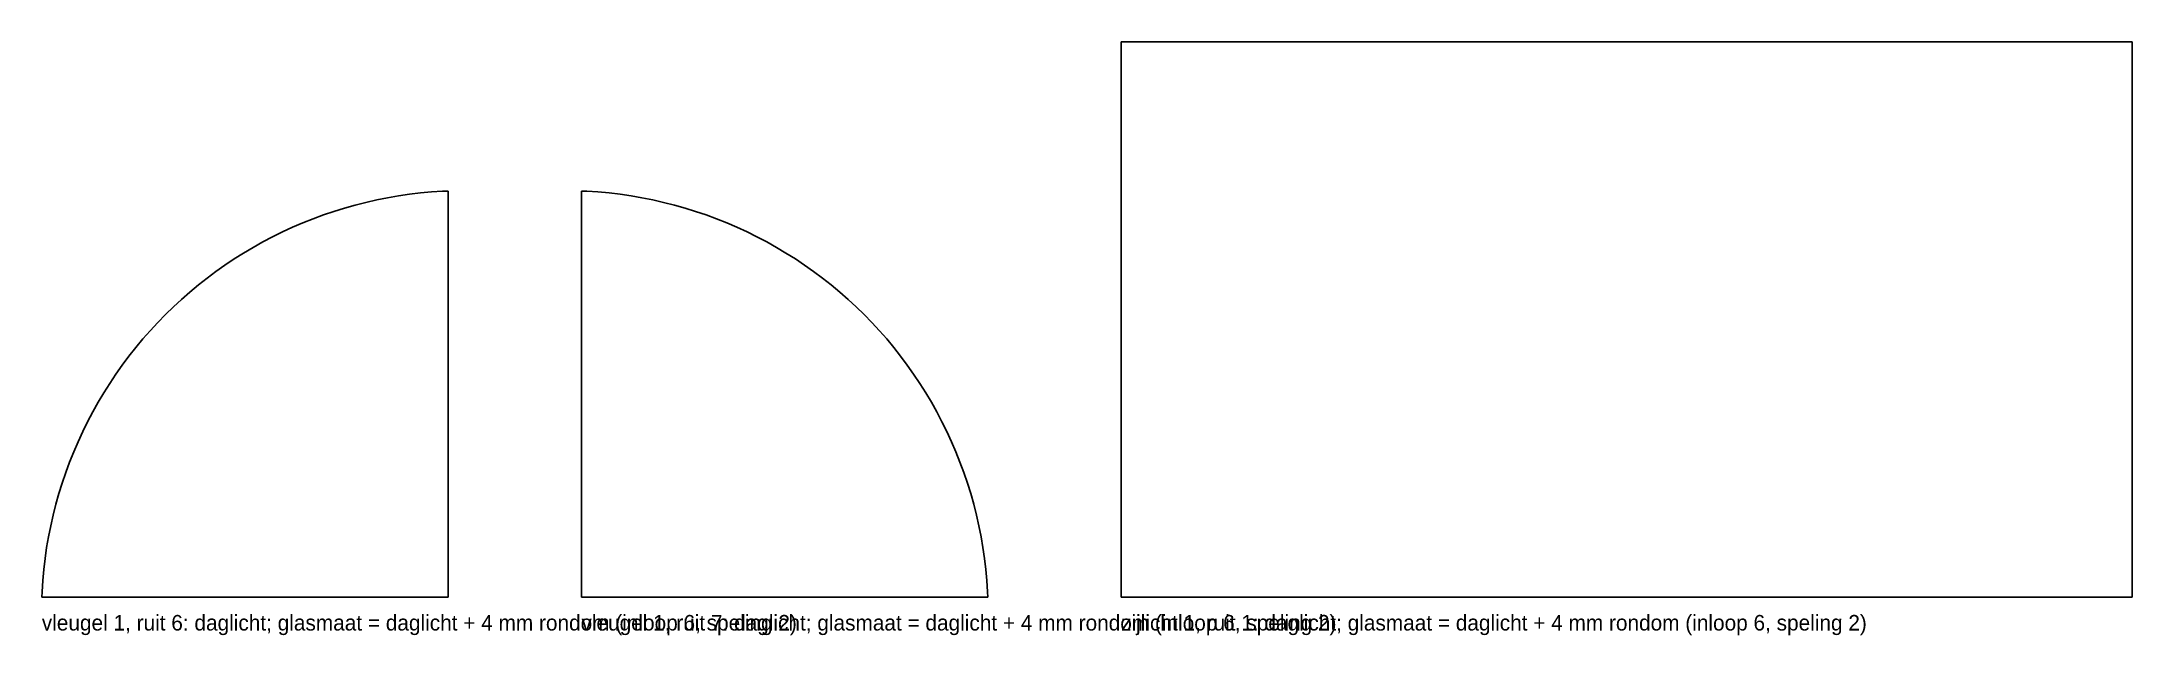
# Model space of a CAD drawing. Header units: millimetres. Extents: x 0 to 5769, y -34 to 617.
# Drawn here: x 3888 to 5769, y -34 to 500 of the extents above; entities that cross this region are included whole.
import ezdxf

# ---------------------------------------------------------------- set-up
doc = ezdxf.new("R2010")
doc.units = ezdxf.units.MM

msp = doc.modelspace()

# ---------------------------------------------------------------- texts
at = {"layer": 'TEKST'}
for s, p in [('vleugel 1, ruit 6: daglicht; glasmaat = daglicht + 4 mm rondom (inloop 6, speling 2)', (3888, -30)), ('vleugel 1, ruit 7: daglicht; glasmaat = daglicht + 4 mm rondom (inloop 6, speling 2)', (4373.6719, -30)), ('zijlicht 1, ruit 1: daglicht; glasmaat = daglicht + 4 mm rondom (inloop 6, speling 2)', (4859.3439, -30))]:
    msp.add_text(s, height=14, dxfattribs=at).set_placement(p)

# ---------------------------------------------------------------- linework, layer by layer
at = {"layer": 'DAGLICHT'}
for p, q in [((5769.3439, 500), (4859.3439, 500)), ((4859.3439, 500), (4859.3439, 0)), ((5769.3439, 0), (5769.3439, 500)), ((4189.4576, 357.6742), (4179.7293, 355.4729)), ((4199.2402, 359.6201), (4189.4576, 357.6742)), ((4209.0704, 361.3093), (4199.2402, 359.6201)), ((4218.9415, 362.7405), (4209.0704, 361.3093)), ((4228.8466, 363.9128), (4218.9415, 362.7405)), ((4238.779, 364.8255), (4228.8466, 363.9128)), ((4248.7319, 365.4779), (4238.779, 364.8255)), ((4253.6719, 365.6719), (4248.7319, 365.4779)), ((4253.6719, 0), (4253.6719, 365.6719)), ((4378.6119, 365.4779), (4373.6719, 365.6719)), ((4373.6719, 365.6719), (4373.6719, 0)), ((4388.5649, 364.8255), (4378.6119, 365.4779)), ((4398.4973, 363.9128), (4388.5649, 364.8255)), ((4408.4024, 362.7405), (4398.4973, 363.9128)), ((4418.2735, 361.3093), (4408.4024, 362.7405)), ((4428.1037, 359.6201), (4418.2735, 361.3093)), ((4437.8863, 357.6742), (4428.1037, 359.6201)), ((4447.6146, 355.4729), (4437.8863, 357.6742)), ((4132.1338, 340.6941), (4122.8696, 336.9981)), ((4141.4915, 344.1464), (4132.1338, 340.6941)), ((4150.9365, 347.3525), (4141.4915, 344.1464)), ((4160.4621, 350.3103), (4150.9365, 347.3525)), ((4170.0619, 353.0177), (4160.4621, 350.3103)), ((4179.7293, 355.4729), (4170.0619, 353.0177)), ((4457.282, 353.0177), (4447.6146, 355.4729)), ((4466.8818, 350.3103), (4457.282, 353.0177)), ((4476.4074, 347.3525), (4466.8818, 350.3103)), ((4485.8524, 344.1464), (4476.4074, 347.3525)), ((4495.2101, 340.6941), (4485.8524, 344.1464)), ((4504.4743, 336.9981), (4495.2101, 340.6941)), ((4086.8745, 319.8293), (4078.1719, 314.9557)), ((4095.7016, 324.4735), (4086.8745, 319.8293)), ((4104.6472, 328.885), (4095.7016, 324.4735)), ((4113.7053, 333.0608), (4104.6472, 328.885)), ((4122.8696, 336.9981), (4113.7053, 333.0608)), ((4513.6386, 333.0608), (4504.4743, 336.9981)), ((4522.6967, 328.885), (4513.6386, 333.0608)), ((4531.6423, 324.4735), (4522.6967, 328.885)), ((4540.4694, 319.8293), (4531.6423, 324.4735)), ((4549.1719, 314.9557), (4540.4694, 319.8293)), ((4061.1645, 304.5335), (4052.8712, 298.9921)), ((4069.6, 309.8559), (4061.1645, 304.5335)), ((4078.1719, 314.9557), (4069.6, 309.8559)), ((4557.7439, 309.8559), (4549.1719, 314.9557)), ((4566.1794, 304.5335), (4557.7439, 309.8559)), ((4574.4727, 298.9921), (4566.1794, 304.5335)), ((4036.7338, 287.2676), (4028.9009, 281.0926)), ((4044.7258, 293.2355), (4036.7338, 287.2676)), ((4052.8712, 298.9921), (4044.7258, 293.2355)), ((4582.6181, 293.2355), (4574.4727, 298.9921)), ((4590.6101, 287.2676), (4582.6181, 293.2355)), ((4598.443, 281.0926), (4590.6101, 287.2676)), ((4013.7332, 268.1382), (4006.4089, 261.3676)), ((4021.2322, 274.7147), (4013.7332, 268.1382)), ((4028.9009, 281.0926), (4021.2322, 274.7147)), ((4606.1117, 274.7147), (4598.443, 281.0926)), ((4613.6107, 268.1382), (4606.1117, 274.7147)), ((4620.935, 261.3676), (4613.6107, 268.1382)), ((3992.3043, 247.2631), (3985.5338, 239.9388)), ((3999.2643, 254.4077), (3992.3043, 247.2631)), ((4006.4089, 261.3676), (3999.2643, 254.4077)), ((4628.0796, 254.4077), (4620.935, 261.3676)), ((4635.0396, 247.2631), (4628.0796, 254.4077)), ((4641.8101, 239.9388), (4635.0396, 247.2631)), ((3978.9573, 232.4397), (3972.5793, 224.7711)), ((3985.5338, 239.9388), (3978.9573, 232.4397)), ((4648.3866, 232.4397), (4641.8101, 239.9388)), ((4654.7646, 224.7711), (4648.3866, 232.4397)), ((3960.4365, 208.9462), (3954.6799, 200.8008)), ((3966.4043, 216.9381), (3960.4365, 208.9462)), ((3972.5793, 224.7711), (3966.4043, 216.9381)), ((4660.9396, 216.9381), (4654.7646, 224.7711)), ((4666.9074, 208.9462), (4660.9396, 216.9381)), ((4672.664, 200.8008), (4666.9074, 208.9462)), ((3949.1385, 192.5075), (3943.816, 184.072)), ((3954.6799, 200.8008), (3949.1385, 192.5075)), ((4678.2054, 192.5075), (4672.664, 200.8008)), ((4683.5278, 184.072), (4678.2054, 192.5075)), ((3938.7163, 175.5), (3933.8426, 166.7975)), ((3943.816, 184.072), (3938.7163, 175.5)), ((4688.6276, 175.5), (4683.5278, 184.072)), ((4693.5013, 166.7975), (4688.6276, 175.5)), ((3929.1985, 157.9704), (3924.787, 149.0247)), ((3933.8426, 166.7975), (3929.1985, 157.9704)), ((4698.1454, 157.9704), (4693.5013, 166.7975)), ((4702.5569, 149.0247), (4698.1454, 157.9704)), ((3920.6111, 139.9667), (3916.6738, 130.8024)), ((3924.787, 149.0247), (3920.6111, 139.9667)), ((4706.7328, 139.9667), (4702.5569, 149.0247)), ((4710.67, 130.8024), (4706.7328, 139.9667)), ((3912.9778, 121.5382), (3909.5255, 112.1804)), ((3916.6738, 130.8024), (3912.9778, 121.5382)), ((4714.3661, 121.5382), (4710.67, 130.8024)), ((4717.8184, 112.1804), (4714.3661, 121.5382)), ((3906.3194, 102.7355), (3903.3616, 93.2098)), ((3909.5255, 112.1804), (3906.3194, 102.7355)), ((4721.0245, 102.7355), (4717.8184, 112.1804)), ((4723.9823, 93.2098), (4721.0245, 102.7355)), ((3900.6542, 83.6101), (3898.199, 73.9427)), ((3903.3616, 93.2098), (3900.6542, 83.6101)), ((4726.6897, 83.6101), (4723.9823, 93.2098)), ((4729.1449, 73.9427), (4726.6897, 83.6101)), ((3895.9977, 64.2144), (3894.0518, 54.4317)), ((3898.199, 73.9427), (3895.9977, 64.2144)), ((4731.3462, 64.2144), (4729.1449, 73.9427)), ((4733.2921, 54.4317), (4731.3462, 64.2144)), ((3892.3627, 44.6015), (3890.9315, 34.7305)), ((3894.0518, 54.4317), (3892.3627, 44.6015)), ((4734.9812, 44.6015), (4733.2921, 54.4317)), ((4736.4124, 34.7305), (4734.9812, 44.6015)), ((3889.7591, 24.8253), (3888.8464, 14.8929)), ((3890.9315, 34.7305), (3889.7591, 24.8253)), ((4737.5848, 24.8253), (4736.4124, 34.7305)), ((4738.4974, 14.8929), (4737.5848, 24.8253)), ((3888.1941, 4.94), (3888, 0)), ((3888, 0), (4253.6719, 0)), ((3888.8464, 14.8929), (3888.1941, 4.94)), ((4373.6719, 0), (4739.3439, 0)), ((4739.1498, 4.94), (4738.4974, 14.8929)), ((4739.3439, 0), (4739.1498, 4.94)), ((4859.3439, 0), (5769.3439, 0))]:
    msp.add_line(p, q, dxfattribs=at)

msp.set_redraw_order([(e.dxf.handle, doc.entitydb.next_handle()) for e in msp.query("TEXT MTEXT ATTDEF DIMENSION ARC_DIMENSION")])  # texts and dimensions are drawn at this point

doc.saveas('drawing.dxf')
